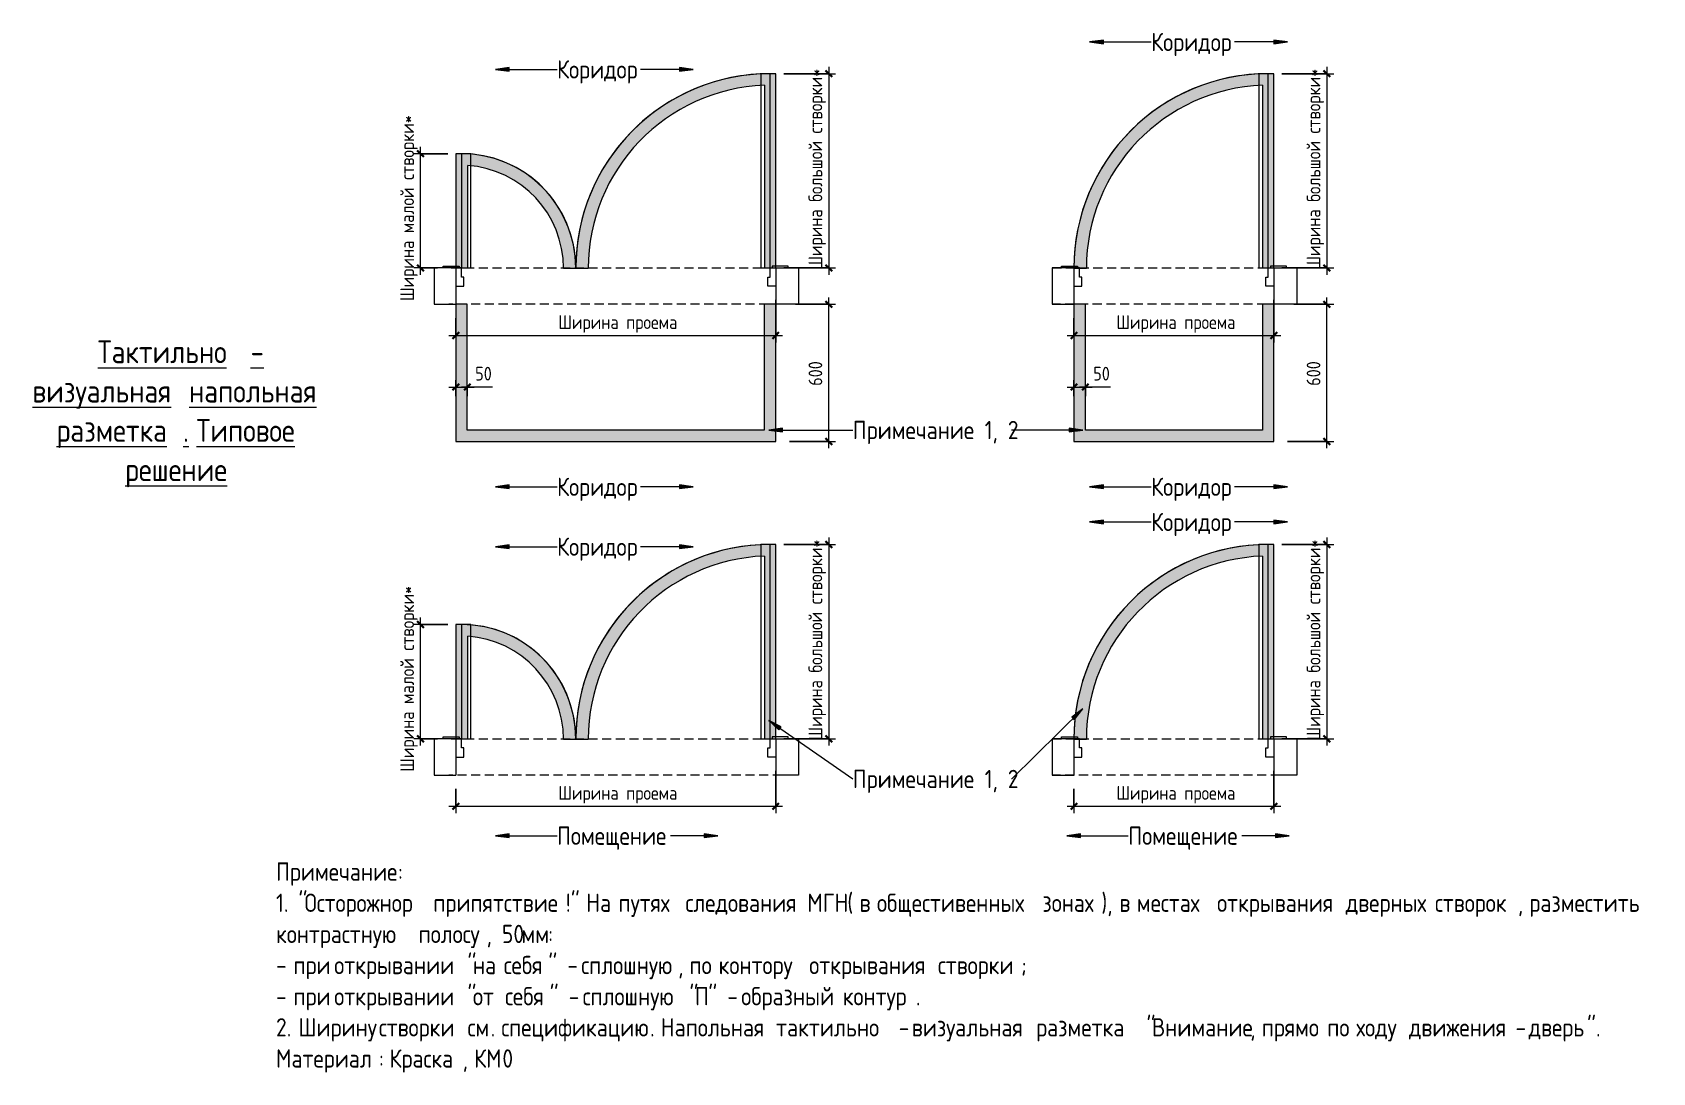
# Model space of a CAD drawing. Header units: millimetres. Extents: x 81633 to 280618, y -8553 to 29000.
# Drawn here: x 273284 to 280375, y 1056 to 5607 of the extents above; entities that cross this region are included whole.
import ezdxf

# ---------------------------------------------------------------- set-up
doc = ezdxf.new("R2010")
doc.units = ezdxf.units.MM
doc.linetypes.add('ADSK_Штрих_ш2 п1', pattern=[60, 40, -20])
for name, color, linetype, lineweight in [('A-ANNO-DIMS', 7, 'Continuous', 9), ('A-ANNO-DIMS-20', 7, 'Continuous', 9), ('A-DETL', 7, 'Continuous', 9), ('A-DETL-2', 7, 'ADSK_Штрих_ш2 п1', 9), ('G-ANNO-TEXT', 7, 'Continuous', 9)]:
    doc.layers.add(name, color=color, linetype=linetype, lineweight=lineweight)
doc.layers.add('A-DETL-GENF-7', color=7, linetype='Continuous', lineweight=9, true_color=0xf2dc97)
doc.styles.add('GOST Common_3', font='GOST_Common.ttf', dxfattribs={"width": 0.9, "height": 60})
doc.styles.add('GOST Common_4', font='GOST_Common.ttf', dxfattribs={"width": 0.9, "height": 80})
doc.styles.add('GOST Common_5', font='GOST_Common.ttf', dxfattribs={"width": 0.9, "height": 100})
doc.dimstyles.new('ADSK_Основной_3_0_окр_', dxfattribs={"dimscale": 304.8, "dimtxt": 60.3429, "dimasz": 0.092782, "dimexe": 0.098425, "dimexo": 0.19685, "dimgap": 0.032808, "dimtad": 1, "dimdec": 0, "dimrnd": 10, "dimdsep": 46, "dimtxsty": 'GOST Common_3', "dimblk1": 'OBLIQUE', "dimblk2": 'OBLIQUE', "dimsah": 1, "dimcen": 0.09, "dimdle": 0.098425, "dimazin": 0, "dimtfac": 1, "dimtdec": 4, "dimtix": 1, "dimtmove": 0, "dimatfit": 3, "dimfxl": 1, "dimtvp": 1, "dimtolj": 1, "dimtzin": 0, "dimlwd": 9, "dimlwe": 9, "dimarcsym": 2})
doc.dimstyles.new('ADSK_Основной_3_0_окр__1', dxfattribs={"dimscale": 304.8, "dimtxt": 60.3429, "dimasz": 0.092782, "dimexe": 0.098425, "dimexo": 0.19685, "dimgap": 0.032808, "dimtad": 1, "dimdec": 0, "dimrnd": 10, "dimdsep": 46, "dimtxsty": 'GOST Common_3', "dimblk1": 'OBLIQUE', "dimblk2": 'OBLIQUE', "dimsah": 1, "dimcen": 0.09, "dimdle": 0.098425, "dimazin": 0, "dimtfac": 1, "dimtdec": 4, "dimtix": 1, "dimtmove": 1, "dimatfit": 3, "dimfxl": 1, "dimtvp": 1, "dimtolj": 1, "dimtzin": 0, "dimlwd": 9, "dimlwe": 9, "dimarcsym": 2})

msp = doc.modelspace()

# ---------------------------------------------------------------- texts
at = {"layer": 'G-ANNO-TEXT', "attachment_point": 1}
for s, insert, char_height, width, style in [('Коридор', (278179.9, 5605.4), 80, 443.013, 'GOST Common_4'), ('Коридор', (275579.9, 5485.4), 80, 443.013, 'GOST Common_4'), ('\\LТактильно', (273569.6, 4259.9), 100, 744.607, 'GOST Common_5'), ('\\L - ', (274184, 4259.9), 100, 152.962, 'GOST Common_5'), ('\\Lвизуальная', (273283.9, 4087.9), 100, 793.671, 'GOST Common_5'), ('\\L\\fGOST Common|b0|i0|c204|p34|;\\W.9;\\L ', (273938.7, 4087.9), 100, 37.519, 'GOST Common_5'), ('\\Lнапольная', (273969.7, 4087.9), 100, 721.519, 'GOST Common_5'), ('\\L\\fGOST Common|b0|i0|c204|p34|;\\W.9;\\L ', (274565, 4087.9), 100, 37.519, 'GOST Common_5'), ('\\Lразметка', (273389.9, 3916), 100, 671.012, 'GOST Common_5'), ('\\LТиповое', (274001.8, 3916), 100, 555.569, 'GOST Common_5'), ('\\L\\fGOST Common|b0|i0|c204|p34|;\\W.9;\\L ', (274460.2, 3916), 100, 37.519, 'GOST Common_5'), ('Примечание', (276874.1, 3907.5), 80, 646.481, 'GOST Common_4'), (' 1, 2', (277407.5, 3907.5), 80, 196.253, 'GOST Common_4'), ('\\L. ', (273943.5, 3916), 100, 70.709, 'GOST Common_5'), ('\\Lрешение', (273689.9, 3744), 100, 568.557, 'GOST Common_5'), ('Коридор', (275579.9, 3659.1), 80, 443.013, 'GOST Common_4'), ('Коридор', (278179.9, 3659.1), 80, 443.013, 'GOST Common_4'), ('Коридор', (278179.9, 3505.1), 80, 443.013, 'GOST Common_4'), ('Коридор', (275579.9, 3397.1), 80, 443.013, 'GOST Common_4'), ('Примечание', (276874.1, 2380.8), 80, 646.481, 'GOST Common_4'), (' 1, 2', (277407.5, 2380.8), 80, 196.253, 'GOST Common_4'), ('Помещение', (275579.9, 2132.4), 80, 601.747, 'GOST Common_4'), ('Помещение', (278079.9, 2132.4), 80, 601.747, 'GOST Common_4'), ('Примечание', (274350, 1975.2), 80, 646.481, 'GOST Common_4'), ('\\fGOST Common|b0|i0|c204|p34|;\\W.9;:', (274883.4, 1975.2), 80, 25.975, 'GOST Common_4'), ('1. "', (274350, 1838.9), 80, 151.519, 'GOST Common_4'), ('!" ', (275618, 1838.9), 80, 108.228, 'GOST Common_4'), (' (', (276850.3, 1838.9), 80, 64.937, 'GOST Common_4'), ('), ', (277962.4, 1838.9), 80, 95.24, 'GOST Common_4'), ('Осторожнор', (274475, 1838.9), 80, 652.253, 'GOST Common_4'), ('\\fGOST Common|b0|i0|c204|p34|;\\W.9; ', (275013.2, 1838.9), 80, 30.304, 'GOST Common_4'), ('припятствие', (275038.2, 1838.9), 80, 702.759, 'GOST Common_4'), ('На', (275707.3, 1838.9), 80, 141.418, 'GOST Common_4'), ('\\fGOST Common|b0|i0|c204|p34|;\\W.9; ', (275824, 1838.9), 80, 30.304, 'GOST Common_4'), ('путях', (275849, 1838.9), 80, 324.683, 'GOST Common_4'), ('\\fGOST Common|b0|i0|c204|p34|;\\W.9; ', (276116.9, 1838.9), 80, 30.304, 'GOST Common_4'), ('следования', (276141.9, 1838.9), 80, 616.177, 'GOST Common_4'), ('\\fGOST Common|b0|i0|c204|p34|;\\W.9; ', (276650.3, 1838.9), 80, 30.304, 'GOST Common_4'), ('МГН', (276675.3, 1838.9), 80, 212.127, 'GOST Common_4'), ('\\fGOST Common|b0|i0|c204|p34|;\\W.9;в', (276903.9, 1838.9), 80, 62.051, 'GOST Common_4'), ('\\fGOST Common|b0|i0|c204|p34|;\\W.9; ', (276955.1, 1838.9), 80, 30.304, 'GOST Common_4'), ('общестивенных', (276980.1, 1838.9), 80, 847.063, 'GOST Common_4'), ('\\fGOST Common|b0|i0|c204|p34|;\\W.9; ', (277679, 1838.9), 80, 30.304, 'GOST Common_4'), ('зонах', (277704, 1838.9), 80, 313.139, 'GOST Common_4'), ('\\fGOST Common|b0|i0|c204|p34|;\\W.9;в', (278041, 1838.9), 80, 62.051, 'GOST Common_4'), ('\\fGOST Common|b0|i0|c204|p34|;\\W.9; ', (278092.2, 1838.9), 80, 30.304, 'GOST Common_4'), ('местах', (278117.2, 1838.9), 80, 395.392, 'GOST Common_4'), ('\\fGOST Common|b0|i0|c204|p34|;\\W.9; ', (278443.4, 1838.9), 80, 30.304, 'GOST Common_4'), ('открывания', (278468.4, 1838.9), 80, 652.253, 'GOST Common_4'), ('\\fGOST Common|b0|i0|c204|p34|;\\W.9; ', (279006.6, 1838.9), 80, 30.304, 'GOST Common_4'), ('дверных', (279031.6, 1838.9), 80, 443.013, 'GOST Common_4'), ('\\fGOST Common|b0|i0|c204|p34|;\\W.9; ', (279397.1, 1838.9), 80, 30.304, 'GOST Common_4'), ('створок', (279422.1, 1838.9), 80, 440.126, 'GOST Common_4'), ('разместить', (279835.2, 1838.9), 80, 653.696, 'GOST Common_4'), ('\\fGOST Common|b0|i0|c204|p34|;\\W.9; ', (280374.6, 1838.9), 80, 30.304, 'GOST Common_4'), ('\\fGOST Common|b0|i0|c204|p34|;\\W.9; ', (274948.9, 1702.6), 80, 30.304, 'GOST Common_4'), (', 50', (275271.6, 1702.6), 80, 184.709, 'GOST Common_4'), (', ', (279785.2, 1838.9), 80, 60.608, 'GOST Common_4'), ('контрастную', (274350, 1702.6), 80, 725.848, 'GOST Common_4'), ('полосу', (274973.9, 1702.6), 80, 360.759, 'GOST Common_4'), ('мм', (275424, 1702.6), 80, 141.418, 'GOST Common_4'), ('\\fGOST Common|b0|i0|c204|p34|;\\W.9;:', (275540.7, 1702.6), 80, 25.975, 'GOST Common_4'), ('\\fGOST Common|b0|i0|c204|p34|;\\W.9; ', (274579.8, 1566.4), 80, 30.304, 'GOST Common_4'), (' "', (275144.2, 1566.4), 80, 82.253, 'GOST Common_4'), ('\\fGOST Common|b0|i0|c204|p34|;\\W.9; ', (275321.6, 1566.4), 80, 30.304, 'GOST Common_4'), ('себя', (275346.6, 1566.4), 80, 236.658, 'GOST Common_4'), ('" - ', (275541.8, 1566.4), 80, 174.608, 'GOST Common_4'), ('\\fGOST Common|b0|i0|c204|p34|;\\W.9; ', (276262.2, 1566.4), 80, 30.304, 'GOST Common_4'), ('\\fGOST Common|b0|i0|c204|p34|;\\W.9; ', (276658.6, 1566.4), 80, 30.304, 'GOST Common_4'), ('\\fGOST Common|b0|i0|c204|p34|;\\W.9; ', (277221.8, 1566.4), 80, 30.304, 'GOST Common_4'), ('- ', (274350, 1566.4), 80, 92.354, 'GOST Common_4'), ('при', (274426.2, 1566.4), 80, 186.152, 'GOST Common_4'), ('открывании', (274604.8, 1566.4), 80, 653.696, 'GOST Common_4'), ('на', (275212, 1566.4), 80, 132.759, 'GOST Common_4'), ('сплошную', (275685.9, 1566.4), 80, 513.721, 'GOST Common_4'), (', ', (276109.8, 1566.4), 80, 60.608, 'GOST Common_4'), ('по', (276159.8, 1566.4), 80, 124.101, 'GOST Common_4'), ('контору', (276287.2, 1566.4), 80, 450.228, 'GOST Common_4'), ('открывания', (276683.7, 1566.4), 80, 652.253, 'GOST Common_4'), ('створки', (277246.8, 1566.4), 80, 440.126, 'GOST Common_4'), ('\\fGOST Common|b0|i0|c204|p34|;\\W.9;;', (277610, 1566.4), 80, 30.304, 'GOST Common_4'), ('\\fGOST Common|b0|i0|c204|p34|;\\W.9; ', (274579.8, 1430.1), 80, 30.304, 'GOST Common_4'), (' "', (275144.2, 1430.1), 80, 82.253, 'GOST Common_4'), ('\\fGOST Common|b0|i0|c204|p34|;\\W.9; ', (275327.5, 1430.1), 80, 30.304, 'GOST Common_4'), ('себя', (275352.5, 1430.1), 80, 236.658, 'GOST Common_4'), ('" - ', (275547.8, 1430.1), 80, 174.608, 'GOST Common_4'), (' "', (276115.7, 1430.1), 80, 82.253, 'GOST Common_4'), ('\\fGOST Common|b0|i0|c204|p34|;\\W.9;П', (276183.6, 1430.1), 80, 70.709, 'GOST Common_4'), ('" - ', (276241.9, 1430.1), 80, 174.608, 'GOST Common_4'), ('образный', (276386, 1430.1), 80, 507.949, 'GOST Common_4'), ('\\fGOST Common|b0|i0|c204|p34|;\\W.9; ', (276805.1, 1430.1), 80, 30.304, 'GOST Common_4'), ('- ', (274350, 1430.1), 80, 92.354, 'GOST Common_4'), ('при', (274426.2, 1430.1), 80, 186.152, 'GOST Common_4'), ('открывании', (274604.8, 1430.1), 80, 653.696, 'GOST Common_4'), ('от', (275212, 1430.1), 80, 139.975, 'GOST Common_4'), ('сплошную', (275691.9, 1430.1), 80, 513.721, 'GOST Common_4'), ('контур', (276830.1, 1430.1), 80, 388.177, 'GOST Common_4'), ('\\fGOST Common|b0|i0|c204|p34|;\\W.9;.', (277150.4, 1430.1), 80, 25.975, 'GOST Common_4'), ('2. ', (274350, 1293.9), 80, 118.329, 'GOST Common_4'), ('Ширину', (274447.7, 1293.9), 80, 396.835, 'GOST Common_4'), ('\\fGOST Common|b0|i0|c204|p34|;\\W.9; ', (274775.1, 1293.9), 80, 30.304, 'GOST Common_4'), ('\\fGOST Common|b0|i0|c204|p34|;\\W.9; ', (275163.2, 1293.9), 80, 30.304, 'GOST Common_4'), ('спецификацию', (275335.9, 1293.9), 80, 789.342, 'GOST Common_4'), ('Напольная', (276033.6, 1293.9), 80, 581.544, 'GOST Common_4'), ('\\fGOST Common|b0|i0|c204|p34|;\\W.9; ', (276513.4, 1293.9), 80, 30.304, 'GOST Common_4'), ('визуальная', (277132.5, 1293.9), 80, 629.164, 'GOST Common_4'), ('\\fGOST Common|b0|i0|c204|p34|;\\W.9; ', (277651.6, 1293.9), 80, 30.304, 'GOST Common_4'), ('разметка', (277676.6, 1293.9), 80, 532.481, 'GOST Common_4'), (' "', (278116, 1293.9), 80, 82.253, 'GOST Common_4'), ('Внимание', (278183.8, 1293.9), 80, 520.937, 'GOST Common_4'), ('\\fGOST Common|b0|i0|c204|p34|;\\W.9; ', (278925.6, 1293.9), 80, 30.304, 'GOST Common_4'), ('\\fGOST Common|b0|i0|c204|p34|;\\W.9; ', (279053, 1293.9), 80, 30.304, 'GOST Common_4'), ('\\fGOST Common|b0|i0|c204|p34|;\\W.9; ', (279282.8, 1293.9), 80, 30.304, 'GOST Common_4'), ('". ', (280087.6, 1293.9), 80, 108.228, 'GOST Common_4'), ('створки', (274800.1, 1293.9), 80, 440.126, 'GOST Common_4'), ('см', (275188.2, 1293.9), 80, 122.658, 'GOST Common_4'), ('. ', (275289.4, 1293.9), 80, 56.278, 'GOST Common_4'), ('. ', (275987.1, 1293.9), 80, 56.278, 'GOST Common_4'), ('тактильно', (276538.4, 1293.9), 80, 597.418, 'GOST Common_4'), (' - ', (277031.3, 1293.9), 80, 122.658, 'GOST Common_4'), (', ', (278613.7, 1293.9), 80, 60.608, 'GOST Common_4'), ('прямо', (278663.7, 1293.9), 80, 317.468, 'GOST Common_4'), ('по', (278950.6, 1293.9), 80, 124.101, 'GOST Common_4'), ('ходу', (279078, 1293.9), 80, 248.202, 'GOST Common_4'), ('движения', (279307.8, 1293.9), 80, 512.278, 'GOST Common_4'), (' - ', (279730.5, 1293.9), 80, 122.658, 'GOST Common_4'), ('дверь', (279831.7, 1293.9), 80, 310.253, 'GOST Common_4'), ('Материал', (274350, 1157.6), 80, 545.468, 'GOST Common_4'), ('Краска', (274846.5, 1157.6), 80, 388.177, 'GOST Common_4'), ('КМ', (275216.8, 1157.6), 80, 150.076, 'GOST Common_4'), ('\\fGOST Common|b0|i0|c204|p34|;\\W.9;0', (275340.6, 1157.6), 80, 62.051, 'GOST Common_4'), (': ', (274800.1, 1157.6), 80, 56.278, 'GOST Common_4'), (', ', (275166.8, 1157.6), 80, 60.608, 'GOST Common_4')]:
    msp.add_mtext(s, dxfattribs=dict(at, insert=insert, char_height=char_height, width=width, style=style))

# ---------------------------------------------------------------- blocks, each defined once
blk = doc.blocks.new('DIMBLOCK76-_Тактильно визуальная напольная разметка')
at = {"layer": 'A-ANNO-DIMS-20'}
for p, q in [((274982.5, 4546.6), (274982.5, 5106.6)), ((275102, 5076.6), (274952.5, 5076.6)), ((274982.5, 5076.6), (275102, 5076.6)), ((275057.1, 4576.6), (274952.5, 4576.6)), ((274982.5, 4576.6), (275057.1, 4576.6))]:
    blk.add_line(p, q, dxfattribs=at)
at = {"layer": 'A-ANNO-DIMS-20', "lineweight": 30}
for p, q in [((274982.5, 5076.6), (274968.4, 5090.7)), ((274982.5, 5076.6), (274996.7, 5062.4)), ((274982.5, 4576.6), (274968.4, 4590.7)), ((274982.5, 4576.6), (274996.7, 4562.4))]:
    blk.add_line(p, q, dxfattribs=at)
at = {"layer": 'A-ANNO-DIMS-20', "color": 0, "insert": (274894.1, 4431.8), "char_height": 60, "width": 947.486, "attachment_point": 1, "rotation": 90, "line_spacing_factor": 1.022761, "style": 'GOST Common_3'}
blk.add_mtext('Ширина малой створки*', dxfattribs=at)
blk = doc.blocks.new('_Oblique')
at = {"color": 0, "linetype": 'ByBlock', "lineweight": -2}
blk.add_line((-0.5, -0.5), (0.5, 0.5), dxfattribs=at)
blk = doc.blocks.new('DIMBLOCK77-_Тактильно визуальная напольная разметка')
at = {"layer": 'A-ANNO-DIMS-20'}
for p, q in [((276572, 5426.6), (276799.1, 5426.6)), ((276769.1, 5426.6), (276572, 5426.6)), ((276769.1, 5456.6), (276769.1, 4546.6)), ((276572, 4576.6), (276799.1, 4576.6)), ((276769.1, 4576.6), (276572, 4576.6))]:
    blk.add_line(p, q, dxfattribs=at)
at = {"layer": 'A-ANNO-DIMS-20', "lineweight": 30}
for p, q in [((276769.1, 5426.6), (276755, 5440.7)), ((276769.1, 5426.6), (276783.3, 5412.5)), ((276769.1, 4576.6), (276755, 4590.7)), ((276769.1, 4576.6), (276783.3, 4562.4))]:
    blk.add_line(p, q, dxfattribs=at)
at = {"layer": 'A-ANNO-DIMS-20', "color": 0, "insert": (276680.7, 4569), "char_height": 60, "width": 1038.307, "attachment_point": 1, "rotation": 90, "line_spacing_factor": 1.022761, "style": 'GOST Common_3'}
blk.add_mtext('Ширина большой створки*', dxfattribs=at)
blk = doc.blocks.new('DIMBLOCK78-_Тактильно визуальная напольная разметка')
at = {"layer": 'A-ANNO-DIMS-20'}
for p, q in [((276537, 4436.6), (276537, 4251.1)), ((276537, 4281.1), (276537, 4436.6)), ((275137, 4357.5), (275137, 4251.1)), ((275137, 4281.1), (275137, 4357.5)), ((275107, 4281.1), (276567, 4281.1))]:
    blk.add_line(p, q, dxfattribs=at)
at = {"layer": 'A-ANNO-DIMS-20', "lineweight": 30}
for p, q in [((275137, 4281.1), (275122.9, 4267)), ((275137, 4281.1), (275151.1, 4295.3)), ((276537, 4281.1), (276522.9, 4267)), ((276537, 4281.1), (276551.1, 4295.3))]:
    blk.add_line(p, q, dxfattribs=at)
at = {"layer": 'A-ANNO-DIMS-20', "color": 0, "insert": (275585.4, 4369.5), "char_height": 60, "width": 603.838, "attachment_point": 1, "line_spacing_factor": 1.022761, "style": 'GOST Common_3'}
blk.add_mtext('Ширина проема', dxfattribs=at)
blk = doc.blocks.new('DIMBLOCK79-_Тактильно визуальная напольная разметка')
at = {"layer": 'A-ANNO-DIMS-20'}
for p, q in [((275107, 4055.7), (275217, 4055.7)), ((275137, 4015.6), (275137, 4085.7)), ((275137, 4055.7), (275137, 4015.6)), ((275211.6, 4055.7), (275162, 4055.7)), ((275187, 4015.6), (275187, 4085.7)), ((275187, 4055.7), (275187, 4015.6)), ((275297.3, 4055.7), (275211.6, 4055.7))]:
    blk.add_line(p, q, dxfattribs=at)
at = {"layer": 'A-ANNO-DIMS-20', "lineweight": 30}
for p, q in [((275137, 4055.7), (275122.9, 4041.5)), ((275137, 4055.7), (275151.1, 4069.8)), ((275187, 4055.7), (275172.9, 4041.5)), ((275187, 4055.7), (275201.1, 4069.8))]:
    blk.add_line(p, q, dxfattribs=at)
at = {"layer": 'A-ANNO-DIMS-20', "color": 0, "insert": (275221.6, 4144.1), "char_height": 60, "width": 90.821, "attachment_point": 1, "line_spacing_factor": 1.022761, "style": 'GOST Common_3'}
blk.add_mtext('50', dxfattribs=at)
blk = doc.blocks.new('DIMBLOCK80-_Тактильно визуальная напольная разметка')
at = {"layer": 'A-ANNO-DIMS-20'}
for p, q in [((276624, 4417.5), (276799.1, 4417.5)), ((276769.1, 4417.5), (276624, 4417.5)), ((276769.1, 3787.5), (276769.1, 4447.5)), ((276597, 3817.5), (276799.1, 3817.5)), ((276769.1, 3817.5), (276597, 3817.5))]:
    blk.add_line(p, q, dxfattribs=at)
at = {"layer": 'A-ANNO-DIMS-20', "lineweight": 30}
for p, q in [((276769.1, 4417.5), (276755, 4431.6)), ((276769.1, 4417.5), (276783.3, 4403.3)), ((276769.1, 3817.5), (276755, 3831.6)), ((276769.1, 3817.5), (276783.3, 3803.3))]:
    blk.add_line(p, q, dxfattribs=at)
at = {"layer": 'A-ANNO-DIMS-20', "color": 0, "insert": (276680.7, 4060.7), "char_height": 60, "width": 136.232, "attachment_point": 1, "rotation": 90, "line_spacing_factor": 1.022761, "style": 'GOST Common_3'}
blk.add_mtext('600', dxfattribs=at)
blk = doc.blocks.new('DIMBLOCK81-_Тактильно визуальная напольная разметка')
at = {"layer": 'A-ANNO-DIMS-20'}
for p, q in [((278752, 5426.6), (278979.1, 5426.6)), ((278949.1, 5426.6), (278752, 5426.6)), ((278949.1, 5456.6), (278949.1, 4546.6)), ((278752, 4576.6), (278979.1, 4576.6)), ((278949.1, 4576.6), (278752, 4576.6))]:
    blk.add_line(p, q, dxfattribs=at)
at = {"layer": 'A-ANNO-DIMS-20', "lineweight": 30}
for p, q in [((278949.1, 5426.6), (278935, 5440.7)), ((278949.1, 5426.6), (278963.3, 5412.5)), ((278949.1, 4576.6), (278935, 4590.7)), ((278949.1, 4576.6), (278963.3, 4562.4))]:
    blk.add_line(p, q, dxfattribs=at)
at = {"layer": 'A-ANNO-DIMS-20', "color": 0, "insert": (278860.7, 4569), "char_height": 60, "width": 1038.307, "attachment_point": 1, "rotation": 90, "line_spacing_factor": 1.022761, "style": 'GOST Common_3'}
blk.add_mtext('Ширина большой створки*', dxfattribs=at)
blk = doc.blocks.new('DIMBLOCK82-_Тактильно визуальная напольная разметка')
at = {"layer": 'A-ANNO-DIMS-20'}
for p, q in [((278717, 4436.6), (278717, 4251.1)), ((278717, 4281.1), (278717, 4436.6)), ((277842, 4357.5), (277842, 4251.1)), ((277842, 4281.1), (277842, 4357.5)), ((277812, 4281.1), (278747, 4281.1))]:
    blk.add_line(p, q, dxfattribs=at)
at = {"layer": 'A-ANNO-DIMS-20', "lineweight": 30}
for p, q in [((277842, 4281.1), (277827.9, 4267)), ((277842, 4281.1), (277856.1, 4295.3)), ((278717, 4281.1), (278702.9, 4267)), ((278717, 4281.1), (278731.1, 4295.3))]:
    blk.add_line(p, q, dxfattribs=at)
at = {"layer": 'A-ANNO-DIMS-20', "color": 0, "insert": (278027.9, 4369.5), "char_height": 60, "width": 603.838, "attachment_point": 1, "line_spacing_factor": 1.022761, "style": 'GOST Common_3'}
blk.add_mtext('Ширина проема', dxfattribs=at)
blk = doc.blocks.new('DIMBLOCK83-_Тактильно визуальная напольная разметка')
at = {"layer": 'A-ANNO-DIMS-20'}
for p, q in [((277812, 4055.7), (277922, 4055.7)), ((277842, 4015.6), (277842, 4085.7)), ((277842, 4055.7), (277842, 4015.6)), ((277916.6, 4055.7), (277867, 4055.7)), ((277892, 4015.6), (277892, 4085.7)), ((277892, 4055.7), (277892, 4015.6)), ((278002.3, 4055.7), (277916.6, 4055.7))]:
    blk.add_line(p, q, dxfattribs=at)
at = {"layer": 'A-ANNO-DIMS-20', "lineweight": 30}
for p, q in [((277842, 4055.7), (277827.9, 4041.5)), ((277842, 4055.7), (277856.1, 4069.8)), ((277892, 4055.7), (277877.9, 4041.5)), ((277892, 4055.7), (277906.1, 4069.8))]:
    blk.add_line(p, q, dxfattribs=at)
at = {"layer": 'A-ANNO-DIMS-20', "color": 0, "insert": (277926.6, 4144.1), "char_height": 60, "width": 90.821, "attachment_point": 1, "line_spacing_factor": 1.022761, "style": 'GOST Common_3'}
blk.add_mtext('50', dxfattribs=at)
blk = doc.blocks.new('DIMBLOCK84-_Тактильно визуальная напольная разметка')
at = {"layer": 'A-ANNO-DIMS-20'}
for p, q in [((278804, 4417.5), (278979.1, 4417.5)), ((278949.1, 4417.5), (278804, 4417.5)), ((278949.1, 3787.5), (278949.1, 4447.5)), ((278777, 3817.5), (278979.1, 3817.5)), ((278949.1, 3817.5), (278777, 3817.5))]:
    blk.add_line(p, q, dxfattribs=at)
at = {"layer": 'A-ANNO-DIMS-20', "lineweight": 30}
for p, q in [((278949.1, 4417.5), (278935, 4431.6)), ((278949.1, 4417.5), (278963.3, 4403.3)), ((278949.1, 3817.5), (278935, 3831.6)), ((278949.1, 3817.5), (278963.3, 3803.3))]:
    blk.add_line(p, q, dxfattribs=at)
at = {"layer": 'A-ANNO-DIMS-20', "color": 0, "insert": (278860.7, 4060.7), "char_height": 60, "width": 136.232, "attachment_point": 1, "rotation": 90, "line_spacing_factor": 1.022761, "style": 'GOST Common_3'}
blk.add_mtext('600', dxfattribs=at)
blk = doc.blocks.new('DIMBLOCK85-_Тактильно визуальная напольная разметка')
at = {"layer": 'A-ANNO-DIMS-20'}
for p, q in [((275102, 3016.6), (274952.5, 3016.6)), ((274982.5, 2486.6), (274982.5, 3046.6)), ((274982.5, 3016.6), (275102, 3016.6)), ((275057.1, 2516.6), (274952.5, 2516.6)), ((274982.5, 2516.6), (275057.1, 2516.6))]:
    blk.add_line(p, q, dxfattribs=at)
at = {"layer": 'A-ANNO-DIMS-20', "lineweight": 30}
for p, q in [((274982.5, 3016.6), (274968.4, 3030.7)), ((274982.5, 3016.6), (274996.7, 3002.4)), ((274982.5, 2516.6), (274968.4, 2530.7)), ((274982.5, 2516.6), (274996.7, 2502.4))]:
    blk.add_line(p, q, dxfattribs=at)
at = {"layer": 'A-ANNO-DIMS-20', "color": 0, "insert": (274894.1, 2371.8), "char_height": 60, "width": 947.486, "attachment_point": 1, "rotation": 90, "line_spacing_factor": 1.022761, "style": 'GOST Common_3'}
blk.add_mtext('Ширина малой створки*', dxfattribs=at)
blk = doc.blocks.new('DIMBLOCK86-_Тактильно визуальная напольная разметка')
at = {"layer": 'A-ANNO-DIMS-20'}
for p, q in [((276572, 3366.6), (276799.1, 3366.6)), ((276769.1, 3366.6), (276572, 3366.6)), ((276769.1, 3396.6), (276769.1, 2486.6)), ((276572, 2516.6), (276799.1, 2516.6)), ((276769.1, 2516.6), (276572, 2516.6))]:
    blk.add_line(p, q, dxfattribs=at)
at = {"layer": 'A-ANNO-DIMS-20', "lineweight": 30}
for p, q in [((276769.1, 3366.6), (276755, 3380.7)), ((276769.1, 3366.6), (276783.3, 3352.5)), ((276769.1, 2516.6), (276755, 2530.7)), ((276769.1, 2516.6), (276783.3, 2502.4))]:
    blk.add_line(p, q, dxfattribs=at)
at = {"layer": 'A-ANNO-DIMS-20', "color": 0, "insert": (276680.7, 2509), "char_height": 60, "width": 1038.307, "attachment_point": 1, "rotation": 90, "line_spacing_factor": 1.022761, "style": 'GOST Common_3'}
blk.add_mtext('Ширина большой створки*', dxfattribs=at)
blk = doc.blocks.new('DIMBLOCK87-_Тактильно визуальная напольная разметка')
at = {"layer": 'A-ANNO-DIMS-20'}
for p, q in [((276537, 2376.6), (276537, 2191.1)), ((276537, 2221.1), (276537, 2376.6)), ((275137, 2297.5), (275137, 2191.1)), ((275137, 2221.1), (275137, 2297.5)), ((275107, 2221.1), (276567, 2221.1))]:
    blk.add_line(p, q, dxfattribs=at)
at = {"layer": 'A-ANNO-DIMS-20', "lineweight": 30}
for p, q in [((275137, 2221.1), (275122.9, 2207)), ((275137, 2221.1), (275151.1, 2235.3)), ((276537, 2221.1), (276522.9, 2207)), ((276537, 2221.1), (276551.1, 2235.3))]:
    blk.add_line(p, q, dxfattribs=at)
at = {"layer": 'A-ANNO-DIMS-20', "color": 0, "insert": (275585.4, 2309.5), "char_height": 60, "width": 603.838, "attachment_point": 1, "line_spacing_factor": 1.022761, "style": 'GOST Common_3'}
blk.add_mtext('Ширина проема', dxfattribs=at)
blk = doc.blocks.new('DIMBLOCK88-_Тактильно визуальная напольная разметка')
at = {"layer": 'A-ANNO-DIMS-20'}
for p, q in [((278752, 3366.6), (278979.1, 3366.6)), ((278949.1, 3366.6), (278752, 3366.6)), ((278949.1, 3396.6), (278949.1, 2486.6)), ((278752, 2516.6), (278979.1, 2516.6)), ((278949.1, 2516.6), (278752, 2516.6))]:
    blk.add_line(p, q, dxfattribs=at)
at = {"layer": 'A-ANNO-DIMS-20', "lineweight": 30}
for p, q in [((278949.1, 3366.6), (278935, 3380.7)), ((278949.1, 3366.6), (278963.3, 3352.5)), ((278949.1, 2516.6), (278935, 2530.7)), ((278949.1, 2516.6), (278963.3, 2502.4))]:
    blk.add_line(p, q, dxfattribs=at)
at = {"layer": 'A-ANNO-DIMS-20', "color": 0, "insert": (278860.7, 2509), "char_height": 60, "width": 1038.307, "attachment_point": 1, "rotation": 90, "line_spacing_factor": 1.022761, "style": 'GOST Common_3'}
blk.add_mtext('Ширина большой створки*', dxfattribs=at)
blk = doc.blocks.new('DIMBLOCK89-_Тактильно визуальная напольная разметка')
at = {"layer": 'A-ANNO-DIMS-20'}
for p, q in [((278717, 2376.6), (278717, 2191.1)), ((278717, 2221.1), (278717, 2376.6)), ((277842, 2297.5), (277842, 2191.1)), ((277842, 2221.1), (277842, 2297.5)), ((277812, 2221.1), (278747, 2221.1))]:
    blk.add_line(p, q, dxfattribs=at)
at = {"layer": 'A-ANNO-DIMS-20', "lineweight": 30}
for p, q in [((277842, 2221.1), (277827.9, 2207)), ((277842, 2221.1), (277856.1, 2235.3)), ((278717, 2221.1), (278702.9, 2207)), ((278717, 2221.1), (278731.1, 2235.3))]:
    blk.add_line(p, q, dxfattribs=at)
at = {"layer": 'A-ANNO-DIMS-20', "color": 0, "insert": (278027.9, 2309.5), "char_height": 60, "width": 603.838, "attachment_point": 1, "line_spacing_factor": 1.022761, "style": 'GOST Common_3'}
blk.add_mtext('Ширина проема', dxfattribs=at)

# ---------------------------------------------------------------- dimensions: what is measured, and where the dimension line sits
at = {"layer": 'A-ANNO-DIMS'}
for base, p1, p2, text, override, picture, middle in [((276769.1, 4576.6), (276512, 5426.6), (276512, 4576.6), 'Ширина большой створки*', {"dimpost": '<>', "dimfxl": 850.009113}, 'DIMBLOCK77-_Тактильно визуальная напольная разметка', (276720.1, 5001.6)), ((278949.1, 4576.6), (278692, 5426.6), (278692, 4576.6), 'Ширина большой створки*', {"dimpost": '<>', "dimfxl": 850.009113}, 'DIMBLOCK81-_Тактильно визуальная напольная разметка', (278900.1, 5001.6)), ((274982.5, 5076.6), (275117.1, 4576.6), (275162, 5076.6), 'Ширина малой створки*', {"dimpost": '<>', "dimfxl": 502.008293}, 'DIMBLOCK76-_Тактильно визуальная напольная разметка', (274933.5, 4826.6)), ((276769.1, 2516.6), (276512, 3366.6), (276512, 2516.6), 'Ширина большой створки*', {"dimpost": '<>', "dimfxl": 850.009113}, 'DIMBLOCK86-_Тактильно визуальная напольная разметка', (276720.1, 2941.6)), ((278949.1, 2516.6), (278692, 3366.6), (278692, 2516.6), 'Ширина большой створки*', {"dimpost": '<>', "dimfxl": 850.009113}, 'DIMBLOCK88-_Тактильно визуальная напольная разметка', (278900.1, 2941.6)), ((274982.5, 3016.6), (275117.1, 2516.6), (275162, 3016.6), 'Ширина малой створки*', {"dimpost": '<>', "dimfxl": 502.008293}, 'DIMBLOCK85-_Тактильно визуальная напольная разметка', (274933.5, 2766.6))]:
    dim = msp.add_linear_dim(base=base, p1=p1, p2=p2, angle=90, text=text, dimstyle='ADSK_Основной_3_0_окр_', override=override, dxfattribs=at)
    dim.commit()
    dim.dimension.update_dxf_attribs({"geometry": picture, "text_midpoint": middle})
for base, p1, p2, override, picture, middle in [((276537, 4281.1), (275137, 4417.5), (276537, 4496.6), {"dimpost": '<>', "dimfxl": 1402.232988}, 'DIMBLOCK78-_Тактильно визуальная напольная разметка', (275837, 4330.1)), ((278717, 4281.1), (277842, 4417.5), (278717, 4496.6), {"dimpost": '<>', "dimfxl": 878.568354}, 'DIMBLOCK82-_Тактильно визуальная напольная разметка', (278279.5, 4330.1)), ((276537, 2221.1), (275137, 2357.5), (276537, 2436.6), {"dimpost": '<>', "dimfxl": 1402.232988}, 'DIMBLOCK87-_Тактильно визуальная напольная разметка', (275837, 2270.1)), ((278717, 2221.1), (277842, 2357.5), (278717, 2436.6), {"dimpost": '<>', "dimfxl": 878.568354}, 'DIMBLOCK89-_Тактильно визуальная напольная разметка', (278279.5, 2270.1))]:
    dim = msp.add_linear_dim(base=base, p1=p1, p2=p2, text='Ширина проема', dimstyle='ADSK_Основной_3_0_окр_', override=override, dxfattribs=at)
    dim.commit()
    dim.dimension.update_dxf_attribs({"geometry": picture, "text_midpoint": middle})
for base, p1, p2, picture, middle in [((276769.1, 4417.5), (276537, 3817.5), (276564, 4417.5), 'DIMBLOCK80-_Тактильно визуальная напольная разметка', (276729.1, 4117.5)), ((278949.1, 4417.5), (278717, 3817.5), (278744, 4417.5), 'DIMBLOCK84-_Тактильно визуальная напольная разметка', (278909.1, 4117.5))]:
    dim = msp.add_linear_dim(base=base, p1=p1, p2=p2, angle=90, dimstyle='ADSK_Основной_3_0_окр_', override={"dimpost": '<>', "dimfxl": 600.60729}, dxfattribs=at)
    dim.commit()
    dim.dimension.update_dxf_attribs({"geometry": picture, "text_midpoint": middle})
for base, p1, p2, picture, middle in [((275187, 4055.7), (275137, 4075.6), (275187, 4075.6), 'DIMBLOCK79-_Тактильно визуальная напольная разметка', (275267, 4104.1)), ((277892, 4055.7), (277842, 4075.6), (277892, 4075.6), 'DIMBLOCK83-_Тактильно визуальная напольная разметка', (277972, 4104.1))]:
    dim = msp.add_linear_dim(base=base, p1=p1, p2=p2, dimstyle='ADSK_Основной_3_0_окр__1', override={"dimpost": '<>', "dimfxl": 50}, dxfattribs=at)
    dim.commit()
    dim.dimension.update_dxf_attribs({"geometry": picture, "text_midpoint": middle, "dimtype": 160})

# ---------------------------------------------------------------- hatches: boundary and pattern name
at = {"layer": 'A-DETL-GENF-7'}
for points in [[(275716.5, 4575.1), (275717.9, 4622.4), (275722.1, 4669.4), (275729, 4716.2), (275738.7, 4762.4), (275751.1, 4808), (275766.1, 4852.8), (275783.8, 4896.6), (275804, 4939.3), (275826.7, 4980.8), (275851.9, 5020.8), (275879.3, 5059.3), (275908.9, 5096), (275940.7, 5131), (275974.5, 5164.1), (276010.1, 5195.1), (276047.5, 5223.9), (276086.6, 5250.5), (276127.2, 5274.8), (276169.1, 5296.6), (276212.2, 5315.9), (276256.4, 5332.6), (276301.5, 5346.7), (276347.3, 5358.1), (276393.8, 5366.8), (276440.6, 5372.7), (276487.8, 5375.8), (276487.8, 4576.6), (276537, 4576.6), (276537, 5426.6), (276512, 5426.6), (276462.1, 5425.1), (276412.6, 5420.8), (276363.3, 5413.5), (276314.6, 5403.3), (276266.5, 5390.4), (276219.2, 5374.6), (276173, 5356.1), (276127.9, 5334.9), (276084.2, 5311.1), (276041.9, 5284.8), (276001.2, 5256), (275962.3, 5224.9), (275925.3, 5191.6), (275890.3, 5156.2), (275857.4, 5118.8), (275826.7, 5079.5), (275798.5, 5038.5), (275772.6, 4995.9), (275749.3, 4951.9), (275728.7, 4906.6), (275710.7, 4860.1), (275695.5, 4812.7), (275683, 4764.5), (275673.4, 4715.6), (275666.8, 4666.3), (275662.9, 4616.6), (275660.4, 4616.6), (275656, 4653.7), (275648.9, 4690.2), (275639.1, 4726.1), (275626.7, 4761.2), (275611.6, 4795.3), (275594.1, 4828.2), (275574.1, 4859.7), (275551.9, 4889.6), (275527.5, 4917.7), (275501.1, 4944), (275472.8, 4968.2), (275442.8, 4990.3), (275411.2, 5010.1), (275378.2, 5027.4), (275344.1, 5042.3), (275308.9, 5054.5), (275272.9, 5064.1), (275236.3, 5071), (275197.6, 5075.3), (275162, 5076.6), (275137, 5076.6), (275137, 4576.6), (275188.8, 4576.6), (275188.8, 5025.3), (275226.3, 5021), (275263.1, 5013.8), (275299.2, 5003.4), (275334.4, 4990.1), (275368.3, 4973.9), (275400.8, 4954.9), (275431.6, 4933.3), (275460.5, 4909.2), (275487.2, 4882.8), (275511.7, 4854.2), (275533.7, 4823.7), (275553.1, 4791.5), (275569.7, 4757.8), (275583.5, 4722.8), (275594.3, 4686.8), (275602.1, 4650), (275606.8, 4612.8), (275608.3, 4575.1)], [(277842, 4575.1), (277896.5, 4575.1), (277897.9, 4622.4), (277902.1, 4669.4), (277909, 4716.2), (277918.7, 4762.4), (277931.1, 4808), (277946.1, 4852.8), (277963.8, 4896.6), (277984, 4939.3), (278006.7, 4980.8), (278031.9, 5020.8), (278059.3, 5059.3), (278088.9, 5096), (278120.7, 5131), (278154.5, 5164.1), (278190.1, 5195.1), (278227.5, 5223.9), (278266.6, 5250.5), (278307.2, 5274.8), (278349.1, 5296.6), (278392.2, 5315.9), (278436.4, 5332.6), (278481.5, 5346.7), (278527.3, 5358.1), (278573.8, 5366.8), (278620.6, 5372.7), (278667.8, 5375.8), (278667.8, 4576.6), (278717, 4576.6), (278717, 5426.6), (278692, 5426.6), (278640.5, 5425), (278589.4, 5420.4), (278538.6, 5412.6), (278488.4, 5401.8), (278438.9, 5388), (278390.3, 5371.2), (278342.8, 5351.5), (278296.6, 5329), (278251.8, 5303.7), (278208.7, 5275.8), (278167.3, 5245.3), (278127.8, 5212.4), (278090.5, 5177.1), (278055.2, 5139.7), (278022.4, 5100.1), (277992, 5058.7), (277964.1, 5015.5), (277938.9, 4970.7), (277916.5, 4924.5), (277896.8, 4877), (277880.1, 4828.3), (277866.4, 4778.8), (277855.7, 4728.5), (277848, 4677.7), (277843.5, 4626.6)], [(276537, 3817.5), (276537, 4417.5), (276487, 4417.5), (276487, 3867.5), (275187, 3867.5), (275187, 4417.5), (275137, 4417.5), (275137, 3817.5), (275197.6, 3817.5)], [(278717, 3817.5), (278717, 4417.5), (278667, 4417.5), (278667, 3867.5), (277892, 3867.5), (277892, 4417.5), (277842, 4417.5), (277842, 3817.5), (278133.9, 3817.5)], [(275716.5, 2515.1), (275717.9, 2562.4), (275722.1, 2609.4), (275729, 2656.2), (275738.7, 2702.4), (275751.1, 2748), (275766.1, 2792.8), (275783.8, 2836.6), (275804, 2879.3), (275826.7, 2920.8), (275851.9, 2960.8), (275879.3, 2999.3), (275908.9, 3036), (275940.7, 3071), (275974.5, 3104.1), (276010.1, 3135.1), (276047.5, 3163.9), (276086.6, 3190.5), (276127.2, 3214.8), (276169.1, 3236.6), (276212.2, 3255.9), (276256.4, 3272.6), (276301.5, 3286.7), (276347.3, 3298.1), (276393.8, 3306.8), (276440.6, 3312.7), (276487.8, 3315.8), (276487.8, 2516.6), (276537, 2516.6), (276537, 3366.6), (276512, 3366.6), (276462.1, 3365.1), (276412.6, 3360.8), (276363.3, 3353.5), (276314.6, 3343.3), (276266.5, 3330.4), (276219.2, 3314.6), (276173, 3296.1), (276127.9, 3274.9), (276084.2, 3251.1), (276041.9, 3224.8), (276001.2, 3196), (275962.3, 3164.9), (275925.3, 3131.6), (275890.3, 3096.2), (275857.4, 3058.8), (275826.7, 3019.5), (275798.5, 2978.5), (275772.6, 2935.9), (275749.3, 2891.9), (275728.7, 2846.6), (275710.7, 2800.1), (275695.5, 2752.7), (275683, 2704.5), (275673, 2652.1), (275666.8, 2606.3), (275662.9, 2556.6), (275660.4, 2556.6), (275656, 2593.7), (275648.9, 2630.2), (275639.1, 2666.1), (275626.7, 2701.2), (275611.6, 2735.3), (275594.1, 2768.2), (275574.1, 2799.7), (275551.9, 2829.6), (275527.5, 2857.7), (275501.1, 2884), (275472.8, 2908.2), (275442.8, 2930.3), (275411.2, 2950.1), (275378.2, 2967.4), (275344.1, 2982.3), (275308.9, 2994.5), (275272.9, 3004.1), (275236.3, 3011), (275197.6, 3015.3), (275162, 3016.6), (275137, 3016.6), (275137, 2516.6), (275188.8, 2516.6), (275188.8, 2965.3), (275226.3, 2961), (275263.1, 2953.8), (275299.2, 2943.4), (275334.4, 2930.1), (275368.3, 2913.9), (275400.8, 2894.9), (275431.6, 2873.3), (275460.5, 2849.2), (275487.2, 2822.8), (275511.7, 2794.2), (275533.7, 2763.7), (275553.1, 2731.5), (275569.7, 2697.8), (275583.5, 2662.8), (275594.3, 2626.8), (275602.1, 2590), (275606.8, 2552.8), (275608.3, 2515.1)], [(277842, 2515.1), (277896.5, 2515.1), (277897.9, 2562.4), (277902.1, 2609.4), (277909, 2656.2), (277918.7, 2702.4), (277931.1, 2748), (277946.1, 2792.8), (277963.8, 2836.6), (277984, 2879.3), (278006.7, 2920.8), (278031.9, 2960.8), (278059.3, 2999.3), (278088.9, 3036), (278120.7, 3071), (278154.5, 3104.1), (278190.1, 3135.1), (278227.5, 3163.9), (278266.6, 3190.5), (278307.2, 3214.8), (278349.1, 3236.6), (278392.2, 3255.9), (278436.4, 3272.6), (278481.5, 3286.7), (278527.3, 3298.1), (278573.8, 3306.8), (278620.6, 3312.7), (278667.8, 3315.8), (278667.8, 2516.6), (278717, 2516.6), (278717, 3366.6), (278692, 3366.6), (278640.5, 3365), (278589.4, 3360.4), (278538.6, 3352.6), (278488.4, 3341.8), (278438.9, 3328), (278390.3, 3311.2), (278342.8, 3291.5), (278296.6, 3269), (278251.8, 3243.7), (278208.7, 3215.8), (278167.3, 3185.3), (278127.8, 3152.4), (278090.5, 3117.1), (278055.2, 3079.7), (278022.4, 3040.1), (277992, 2998.7), (277964.1, 2955.5), (277938.9, 2910.7), (277916.5, 2864.5), (277896.8, 2817), (277880.1, 2768.3), (277866.4, 2718.8), (277855.7, 2668.5), (277848, 2617.7), (277843.5, 2566.6)]]:
    msp.add_hatch(color=256, dxfattribs=at).paths.add_polyline_path(points)
at = {"layer": 'G-ANNO-TEXT'}
for points in [[(277910.9, 5565.4), (277970.9, 5557.5), (277970.9, 5573.3)], [(278776.4, 5565.4), (278716.4, 5573.3), (278716.4, 5557.5)], [(275310.9, 5445.4), (275370.9, 5437.5), (275370.9, 5453.3)], [(276176.4, 5445.4), (276116.4, 5453.3), (276116.4, 5437.5)], [(276506.6, 3867.5), (276566.6, 3859.6), (276566.6, 3875.4)], [(277880.9, 3867.5), (277820.9, 3875.4), (277820.9, 3859.6)], [(275310.9, 3619.1), (275370.9, 3611.2), (275370.9, 3627)], [(276176.4, 3619.1), (276116.4, 3627), (276116.4, 3611.2)], [(277910.9, 3619.1), (277970.9, 3611.2), (277970.9, 3627)], [(278776.4, 3619.1), (278716.4, 3627), (278716.4, 3611.2)], [(277910.9, 3465.1), (277970.9, 3457.2), (277970.9, 3473)], [(278776.4, 3465.1), (278716.4, 3473), (278716.4, 3457.2)], [(275310.9, 3357.1), (275370.9, 3349.2), (275370.9, 3365)], [(276176.4, 3357.1), (276116.4, 3365), (276116.4, 3349.2)], [(277880.9, 2647), (277832.7, 2610.4), (277843.8, 2599.2)], [(276506.6, 2597.1), (276551.3, 2556.3), (276560.3, 2569.3)], [(275310.9, 2092.4), (275370.9, 2084.5), (275370.9, 2100.3)], [(276284, 2092.4), (276224, 2100.3), (276224, 2084.5)], [(277810.9, 2092.4), (277870.9, 2084.5), (277870.9, 2100.3)], [(278784, 2092.4), (278724, 2100.3), (278724, 2084.5)]]:
    msp.add_hatch(color=256, dxfattribs=at).paths.add_polyline_path(points)

# ---------------------------------------------------------------- linework, layer by layer
at = {"layer": 'A-DETL'}
for p, q in [((276472, 5426.6), (276472, 4576.6)), ((276512, 5426.6), (276472, 5426.6)), ((276537, 5426.6), (276512, 5426.6)), ((276512, 4576.6), (276512, 5426.6)), ((276537, 4576.6), (276537, 5426.6)), ((278652, 5426.6), (278652, 4576.6)), ((278692, 5426.6), (278652, 5426.6)), ((278717, 5426.6), (278692, 5426.6)), ((278692, 4576.6), (278692, 5426.6)), ((278717, 4576.6), (278717, 5426.6)), ((276487.8, 5375.8), (276487.8, 4576.6)), ((278667.8, 5375.8), (278667.8, 4576.6)), ((275137, 5076.6), (275137, 4576.6)), ((275162, 5076.6), (275137, 5076.6)), ((275202, 5076.6), (275162, 5076.6)), ((275162, 5076.6), (275162, 4576.6)), ((275202, 4576.6), (275202, 5076.6)), ((275188.8, 4576.6), (275188.8, 5025.3)), ((275662.9, 4616.6), (275660.4, 4616.6)), ((275137, 4576.6), (275042, 4576.6)), ((275042, 4576.6), (275042, 4417.5)), ((275082.3, 4584.6), (275152, 4584.6)), ((275082.3, 4576.6), (275082.3, 4584.6)), ((275152, 4576.6), (275082.3, 4576.6)), ((275137, 4576.6), (275188.8, 4576.6)), ((275137, 4576.6), (275137, 4496.6)), ((275162, 4576.6), (275137, 4576.6)), ((275137, 4576.6), (275137, 4417.5)), ((275152, 4584.6), (275152, 4576.6)), ((275162, 4536.6), (275162, 4576.6)), ((275162, 4576.6), (275202, 4576.6)), ((275608.3, 4575.1), (275716.5, 4575.1)), ((276472, 4576.6), (276512, 4576.6)), ((276487.8, 4576.6), (276537, 4576.6)), ((276512, 4536.6), (276512, 4576.6)), ((276512, 4576.6), (276537, 4576.6)), ((276591.7, 4584.6), (276522, 4584.6)), ((276522, 4584.6), (276522, 4576.6)), ((276522, 4576.6), (276591.7, 4576.6)), ((276537, 4576.6), (276537, 4496.6)), ((276537, 4576.6), (276637, 4576.6)), ((276537, 4576.6), (276537, 4417.5)), ((276591.7, 4576.6), (276591.7, 4584.6)), ((276637, 4576.6), (276637, 4417.5)), ((277842, 4576.6), (277747, 4576.6)), ((277747, 4576.6), (277747, 4417.5)), ((277787.3, 4584.6), (277857, 4584.6)), ((277787.3, 4576.6), (277787.3, 4584.6)), ((277857, 4576.6), (277787.3, 4576.6)), ((277842, 4576.6), (277842, 4496.6)), ((277867, 4576.6), (277842, 4576.6)), ((277842, 4576.6), (277842, 4417.5)), ((277842, 4575.1), (277896.5, 4575.1)), ((277857, 4584.6), (277857, 4576.6)), ((277867, 4536.6), (277867, 4576.6)), ((277867, 4576.6), (277907, 4576.6)), ((278652, 4576.6), (278692, 4576.6)), ((278667.8, 4576.6), (278717, 4576.6)), ((278692, 4536.6), (278692, 4576.6)), ((278692, 4576.6), (278717, 4576.6)), ((278771.7, 4584.6), (278702, 4584.6)), ((278702, 4584.6), (278702, 4576.6)), ((278702, 4576.6), (278771.7, 4576.6)), ((278717, 4576.6), (278717, 4496.6)), ((278717, 4576.6), (278817, 4576.6)), ((278717, 4576.6), (278717, 4417.5)), ((278771.7, 4576.6), (278771.7, 4584.6)), ((278817, 4576.6), (278817, 4417.5)), ((275137, 4496.6), (275172, 4496.6)), ((275172, 4536.6), (275162, 4536.6)), ((275172, 4496.6), (275172, 4536.6)), ((276502, 4496.6), (276502, 4536.6)), ((276502, 4536.6), (276512, 4536.6)), ((276537, 4496.6), (276502, 4496.6)), ((277842, 4496.6), (277877, 4496.6)), ((277877, 4536.6), (277867, 4536.6)), ((277877, 4496.6), (277877, 4536.6)), ((278682, 4496.6), (278682, 4536.6)), ((278682, 4536.6), (278692, 4536.6)), ((278717, 4496.6), (278682, 4496.6)), ((275042, 4417.5), (275137, 4417.5)), ((275187, 4417.5), (275137, 4417.5)), ((275137, 4417.5), (275137, 3817.5)), ((275187, 3867.5), (275187, 4417.5)), ((276537, 4417.5), (276487, 4417.5)), ((276487, 4417.5), (276487, 3867.5)), ((276537, 3817.5), (276537, 4417.5)), ((276637, 4417.5), (276537, 4417.5)), ((277747, 4417.5), (277842, 4417.5)), ((277892, 4417.5), (277842, 4417.5)), ((277842, 4417.5), (277842, 3817.5)), ((277892, 3867.5), (277892, 4417.5)), ((278717, 4417.5), (278667, 4417.5)), ((278667, 4417.5), (278667, 3867.5)), ((278717, 3817.5), (278717, 4417.5)), ((278817, 4417.5), (278717, 4417.5)), ((276487, 3867.5), (275187, 3867.5)), ((278667, 3867.5), (277892, 3867.5)), ((275137, 3817.5), (276537, 3817.5)), ((277842, 3817.5), (278717, 3817.5)), ((276472, 3366.6), (276472, 2516.6)), ((276512, 3366.6), (276472, 3366.6)), ((276537, 3366.6), (276512, 3366.6)), ((276512, 2516.6), (276512, 3366.6)), ((276537, 2516.6), (276537, 3366.6)), ((278652, 3366.6), (278652, 2516.6)), ((278692, 3366.6), (278652, 3366.6)), ((278717, 3366.6), (278692, 3366.6)), ((278692, 2516.6), (278692, 3366.6)), ((278717, 2516.6), (278717, 3366.6)), ((276487.8, 3315.8), (276487.8, 2516.6)), ((278667.8, 3315.8), (278667.8, 2516.6)), ((275137, 3016.6), (275137, 2516.6)), ((275162, 3016.6), (275137, 3016.6)), ((275202, 3016.6), (275162, 3016.6)), ((275162, 3016.6), (275162, 2516.6)), ((275202, 2516.6), (275202, 3016.6)), ((275188.8, 2516.6), (275188.8, 2965.3)), ((275662.9, 2556.6), (275660.4, 2556.6)), ((275137, 2516.6), (275042, 2516.6)), ((275042, 2516.6), (275042, 2357.5)), ((275082.3, 2524.6), (275152, 2524.6)), ((275082.3, 2516.6), (275082.3, 2524.6)), ((275152, 2516.6), (275082.3, 2516.6)), ((275137, 2516.6), (275188.8, 2516.6)), ((275137, 2516.6), (275137, 2436.6)), ((275162, 2516.6), (275137, 2516.6)), ((275137, 2516.6), (275137, 2357.5)), ((275152, 2524.6), (275152, 2516.6)), ((275162, 2476.6), (275162, 2516.6)), ((275162, 2516.6), (275202, 2516.6)), ((275608.3, 2515.1), (275716.5, 2515.1)), ((276472, 2516.6), (276512, 2516.6)), ((276487.8, 2516.6), (276537, 2516.6)), ((276512, 2476.6), (276512, 2516.6)), ((276512, 2516.6), (276537, 2516.6)), ((276591.7, 2524.6), (276522, 2524.6)), ((276522, 2524.6), (276522, 2516.6)), ((276522, 2516.6), (276591.7, 2516.6)), ((276537, 2516.6), (276537, 2436.6)), ((276537, 2516.6), (276637, 2516.6)), ((276537, 2516.6), (276537, 2357.5)), ((276591.7, 2516.6), (276591.7, 2524.6)), ((276637, 2516.6), (276637, 2357.5)), ((277842, 2516.6), (277747, 2516.6)), ((277747, 2516.6), (277747, 2357.5)), ((277787.3, 2524.6), (277857, 2524.6)), ((277787.3, 2516.6), (277787.3, 2524.6)), ((277857, 2516.6), (277787.3, 2516.6)), ((277842, 2516.6), (277842, 2436.6)), ((277867, 2516.6), (277842, 2516.6)), ((277842, 2516.6), (277842, 2357.5)), ((277842, 2515.1), (277896.5, 2515.1)), ((277857, 2524.6), (277857, 2516.6)), ((277867, 2476.6), (277867, 2516.6)), ((277867, 2516.6), (277907, 2516.6)), ((278652, 2516.6), (278692, 2516.6)), ((278667.8, 2516.6), (278717, 2516.6)), ((278692, 2476.6), (278692, 2516.6)), ((278692, 2516.6), (278717, 2516.6)), ((278771.7, 2524.6), (278702, 2524.6)), ((278702, 2524.6), (278702, 2516.6)), ((278702, 2516.6), (278771.7, 2516.6)), ((278717, 2516.6), (278717, 2436.6)), ((278717, 2516.6), (278817, 2516.6)), ((278717, 2516.6), (278717, 2357.5)), ((278771.7, 2516.6), (278771.7, 2524.6)), ((278817, 2516.6), (278817, 2357.5)), ((275137, 2436.6), (275172, 2436.6)), ((275172, 2476.6), (275162, 2476.6)), ((275172, 2436.6), (275172, 2476.6)), ((276502, 2436.6), (276502, 2476.6)), ((276502, 2476.6), (276512, 2476.6)), ((276537, 2436.6), (276502, 2436.6)), ((277842, 2436.6), (277877, 2436.6)), ((277877, 2476.6), (277867, 2476.6)), ((277877, 2436.6), (277877, 2476.6)), ((278682, 2436.6), (278682, 2476.6)), ((278682, 2476.6), (278692, 2476.6)), ((278717, 2436.6), (278682, 2436.6)), ((275042, 2357.5), (275137, 2357.5)), ((276637, 2357.5), (276537, 2357.5)), ((277747, 2357.5), (277842, 2357.5)), ((278817, 2357.5), (278717, 2357.5))]:
    msp.add_line(p, q, dxfattribs=at)
for centre, radius, start, end in [((276512, 4576.6), 850, 90, 180), ((276512, 4576.6), 850, 90, 177.30273), ((278692, 4576.6), 850, 90, 180.09798), ((278692, 4576.6), 850, 90, 180), ((276517.8, 4575.1), 801.3, 92.14267, 180), ((278697.8, 4575.1), 801.3, 92.14267, 180), ((275162, 4576.6), 500, 4.58857, 90), ((275162, 4576.6), 500, 360, 90), ((275157.1, 4575.1), 451.2, 0, 85.96661), ((276512, 2516.6), 850, 90, 180), ((276512, 2516.6), 850, 90, 177.30273), ((278692, 2516.6), 850, 90, 180.09798), ((278692, 2516.6), 850, 90, 180), ((276517.8, 2515.1), 801.3, 92.14267, 180), ((278697.8, 2515.1), 801.3, 92.14267, 180), ((275162, 2516.6), 500, 4.58857, 90), ((275162, 2516.6), 500, 360, 90), ((275157.1, 2515.1), 451.2, 0, 85.96661)]:
    msp.add_arc(centre, radius, start, end, dxfattribs=at)
at = {"layer": 'A-DETL-2'}
for p, q in [((275117.1, 4576.6), (276591.7, 4576.6)), ((277747, 4576.6), (278771.7, 4576.6)), ((276564, 4417.5), (275105.9, 4417.5)), ((278744, 4417.5), (277747, 4417.5)), ((275117.1, 2516.6), (276591.7, 2516.6)), ((277747, 2516.6), (278771.7, 2516.6)), ((276564, 2357.5), (275105.9, 2357.5)), ((278744, 2357.5), (277747, 2357.5))]:
    msp.add_line(p, q, dxfattribs=at)
at = {"layer": 'G-ANNO-TEXT'}
for p, q in [((277970.9, 5573.3), (277910.9, 5565.4)), ((277910.9, 5565.4), (277970.9, 5557.5)), ((277910.9, 5565.4), (278179.9, 5565.4)), ((277970.9, 5557.5), (277970.9, 5573.3)), ((278546.6, 5565.4), (278545.4, 5565.4)), ((278776.4, 5565.4), (278546.6, 5565.4)), ((278776.4, 5565.4), (278716.4, 5573.3)), ((278716.4, 5573.3), (278716.4, 5557.5)), ((278716.4, 5557.5), (278776.4, 5565.4)), ((275370.9, 5453.3), (275310.9, 5445.4)), ((275310.9, 5445.4), (275370.9, 5437.5)), ((275310.9, 5445.4), (275579.9, 5445.4)), ((275370.9, 5437.5), (275370.9, 5453.3)), ((275946.6, 5445.4), (275945.4, 5445.4)), ((276176.4, 5445.4), (275946.6, 5445.4)), ((276176.4, 5445.4), (276116.4, 5453.3)), ((276116.4, 5453.3), (276116.4, 5437.5)), ((276116.4, 5437.5), (276176.4, 5445.4)), ((276566.6, 3875.4), (276506.6, 3867.5)), ((276506.6, 3867.5), (276566.6, 3859.6)), ((276506.6, 3867.5), (276874.1, 3867.5)), ((276566.6, 3859.6), (276566.6, 3875.4)), ((277570.7, 3867.5), (277569.5, 3867.5)), ((277880.9, 3867.5), (277570.7, 3867.5)), ((277880.9, 3867.5), (277820.9, 3875.4)), ((277820.9, 3875.4), (277820.9, 3859.6)), ((277820.9, 3859.6), (277880.9, 3867.5)), ((275370.9, 3627), (275310.9, 3619.1)), ((275310.9, 3619.1), (275370.9, 3611.2)), ((275310.9, 3619.1), (275579.9, 3619.1)), ((275370.9, 3611.2), (275370.9, 3627)), ((275946.6, 3619.1), (275945.4, 3619.1)), ((276176.4, 3619.1), (275946.6, 3619.1)), ((276176.4, 3619.1), (276116.4, 3627)), ((276116.4, 3627), (276116.4, 3611.2)), ((276116.4, 3611.2), (276176.4, 3619.1)), ((277970.9, 3627), (277910.9, 3619.1)), ((277910.9, 3619.1), (277970.9, 3611.2)), ((277910.9, 3619.1), (278179.9, 3619.1)), ((277970.9, 3611.2), (277970.9, 3627)), ((278546.6, 3619.1), (278545.4, 3619.1)), ((278776.4, 3619.1), (278546.6, 3619.1)), ((278776.4, 3619.1), (278716.4, 3627)), ((278716.4, 3627), (278716.4, 3611.2)), ((278716.4, 3611.2), (278776.4, 3619.1)), ((277970.9, 3473), (277910.9, 3465.1)), ((277910.9, 3465.1), (277970.9, 3457.2)), ((277910.9, 3465.1), (278179.9, 3465.1)), ((277970.9, 3457.2), (277970.9, 3473)), ((278546.6, 3465.1), (278545.4, 3465.1)), ((278776.4, 3465.1), (278546.6, 3465.1)), ((278776.4, 3465.1), (278716.4, 3473)), ((278716.4, 3473), (278716.4, 3457.2)), ((278716.4, 3457.2), (278776.4, 3465.1)), ((275370.9, 3365), (275310.9, 3357.1)), ((275310.9, 3357.1), (275370.9, 3349.2)), ((275310.9, 3357.1), (275579.9, 3357.1)), ((275370.9, 3349.2), (275370.9, 3365)), ((275946.6, 3357.1), (275945.4, 3357.1)), ((276176.4, 3357.1), (275946.6, 3357.1)), ((276176.4, 3357.1), (276116.4, 3365)), ((276116.4, 3365), (276116.4, 3349.2)), ((276116.4, 3349.2), (276176.4, 3357.1)), ((277880.9, 2647), (277570.7, 2340.8)), ((277880.9, 2647), (277832.7, 2610.4)), ((277843.8, 2599.2), (277880.9, 2647)), ((276506.6, 2597.1), (276551.3, 2556.3)), ((276560.3, 2569.3), (276506.6, 2597.1)), ((276506.6, 2597.1), (276874.1, 2340.8)), ((276551.3, 2556.3), (276560.3, 2569.3)), ((277832.7, 2610.4), (277843.8, 2599.2)), ((277570.7, 2340.8), (277569.5, 2340.8)), ((275370.9, 2100.3), (275310.9, 2092.4)), ((275310.9, 2092.4), (275370.9, 2084.5)), ((275310.9, 2092.4), (275579.9, 2092.4)), ((275370.9, 2084.5), (275370.9, 2100.3)), ((276077.6, 2092.4), (276076.4, 2092.4)), ((276284, 2092.4), (276077.6, 2092.4)), ((276284, 2092.4), (276224, 2100.3)), ((276224, 2100.3), (276224, 2084.5)), ((276224, 2084.5), (276284, 2092.4)), ((277870.9, 2100.3), (277810.9, 2092.4)), ((277810.9, 2092.4), (277870.9, 2084.5)), ((277810.9, 2092.4), (278079.9, 2092.4)), ((277870.9, 2084.5), (277870.9, 2100.3)), ((278577.6, 2092.4), (278576.4, 2092.4)), ((278784, 2092.4), (278577.6, 2092.4)), ((278784, 2092.4), (278724, 2100.3)), ((278724, 2100.3), (278724, 2084.5)), ((278724, 2084.5), (278784, 2092.4))]:
    msp.add_line(p, q, dxfattribs=at)

msp.set_redraw_order([(e.dxf.handle, doc.entitydb.next_handle()) for e in msp.query("TEXT MTEXT ATTDEF DIMENSION ARC_DIMENSION")])  # texts and dimensions are drawn at this point

doc.saveas('drawing.dxf')
